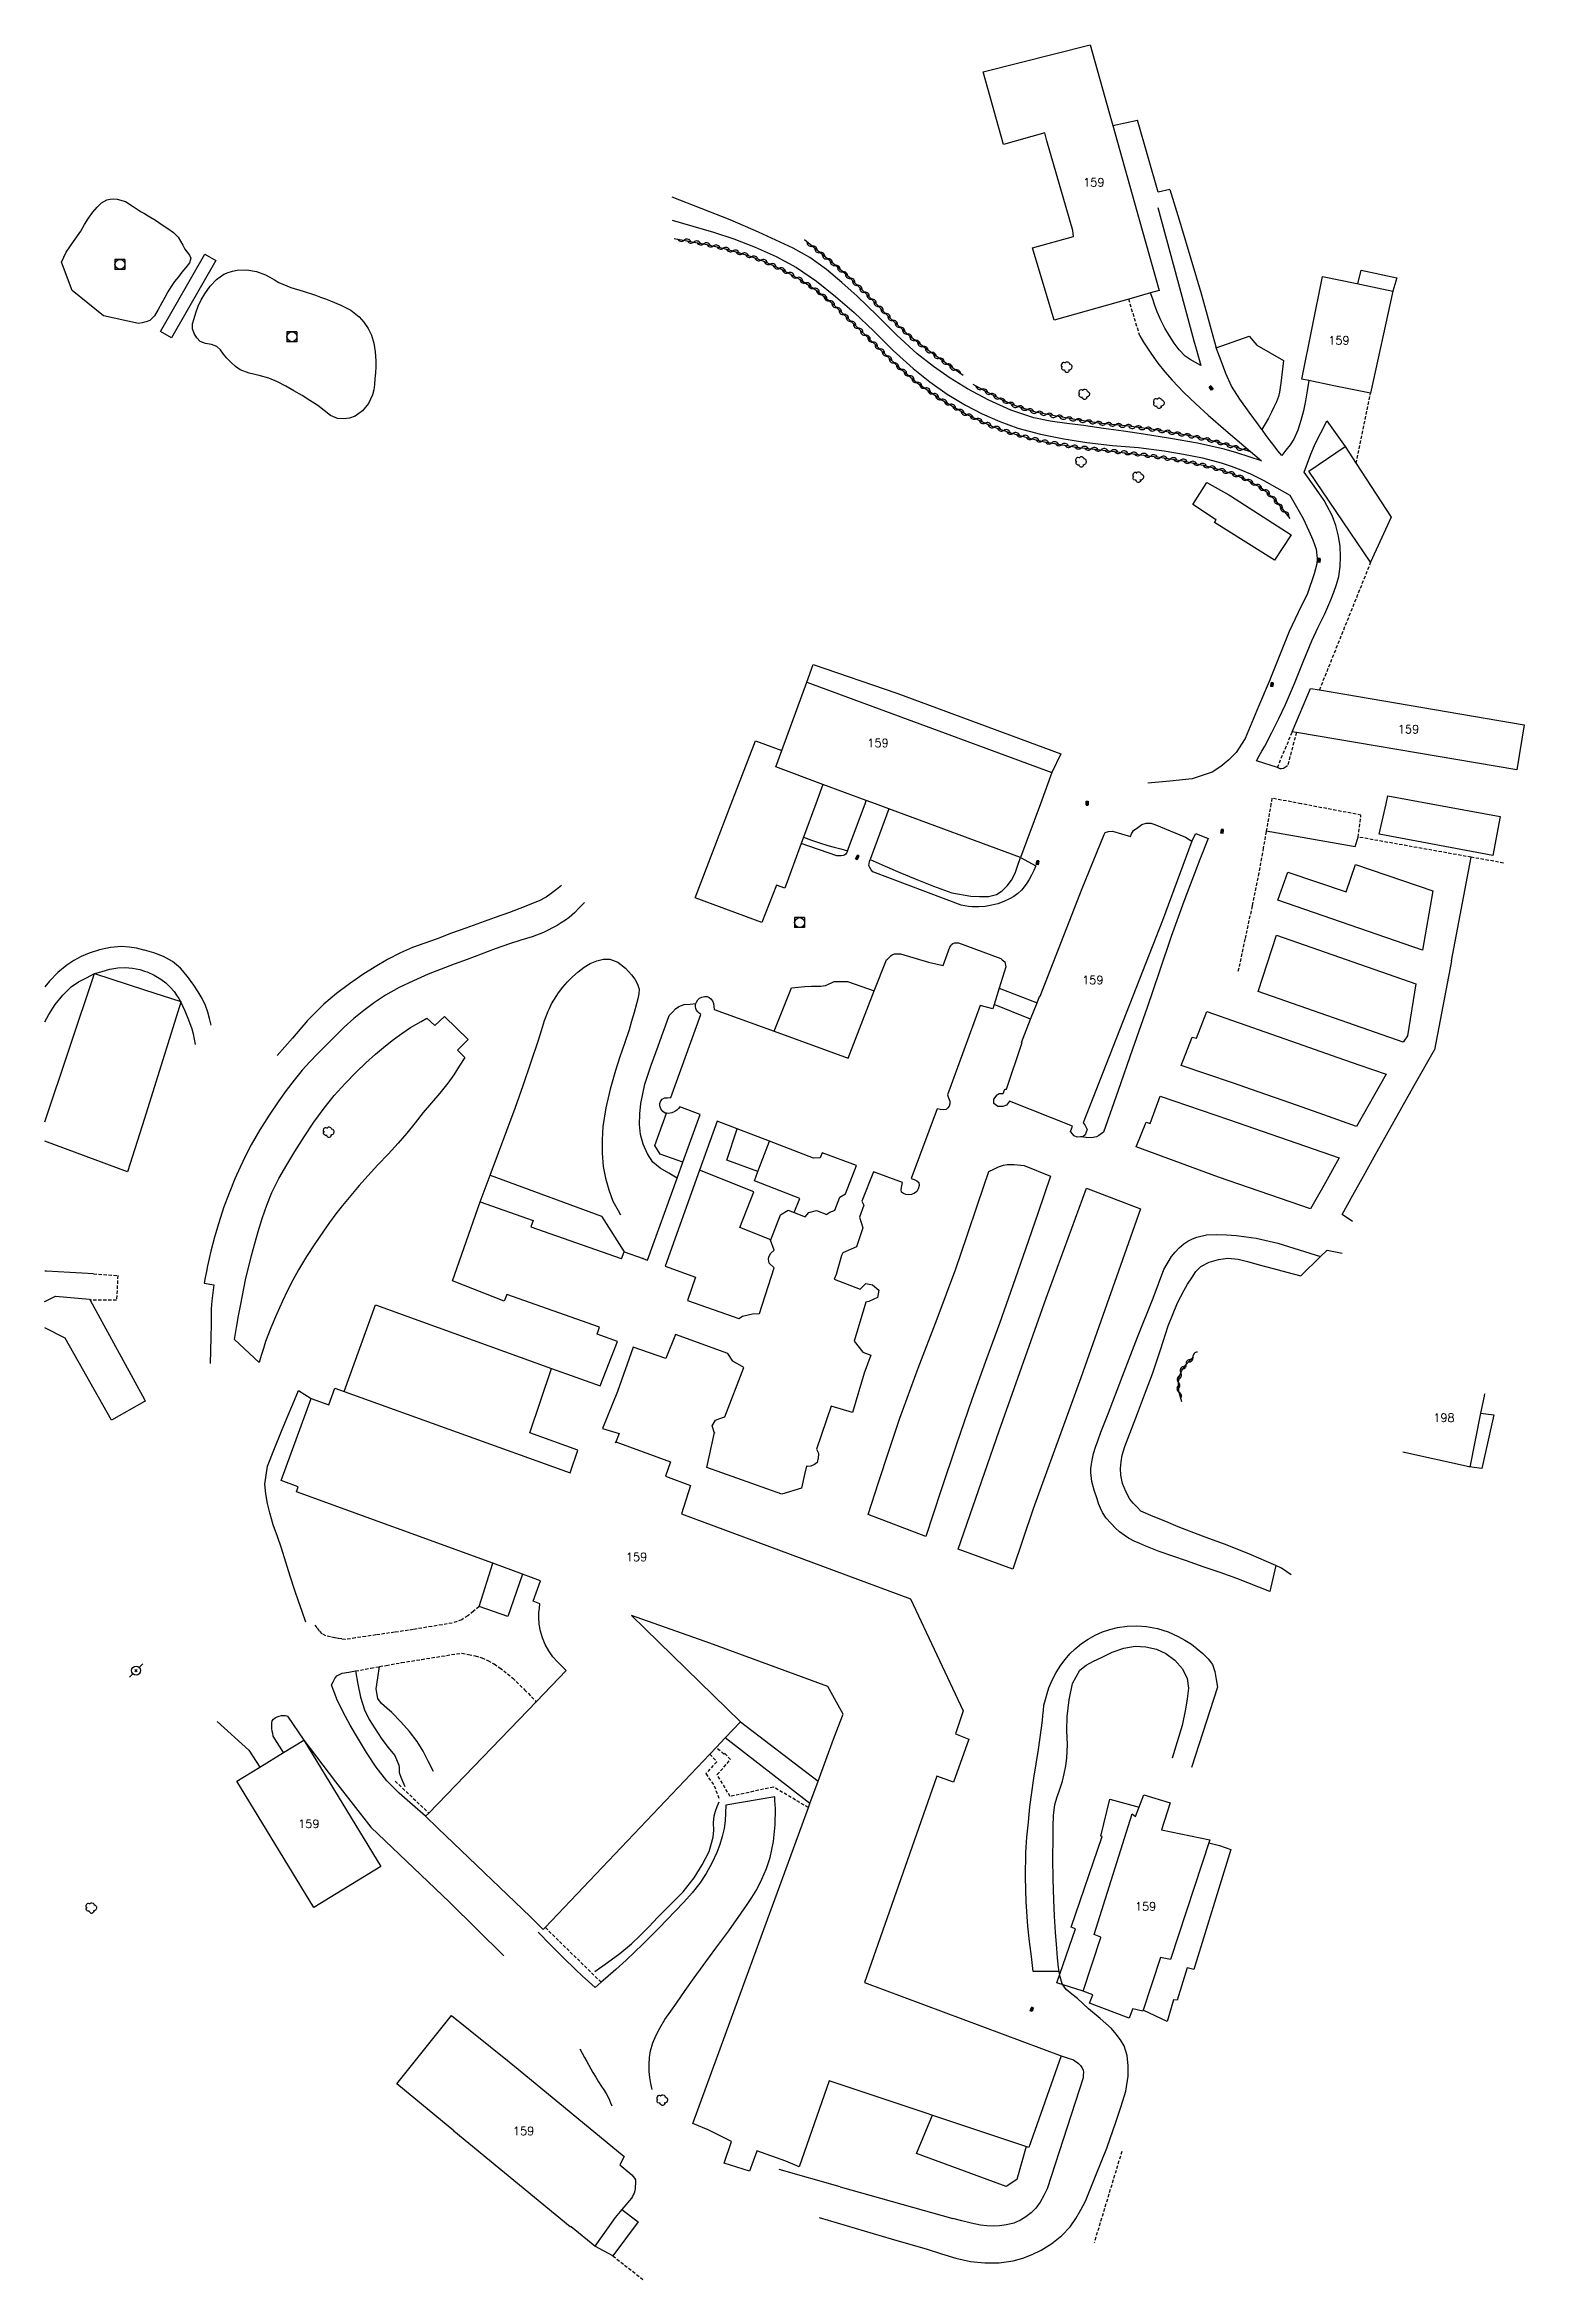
# Model space of a CAD drawing. Header units: millimetres. Extents: x 139000 to 140000, y 129196 to 129988.
# Drawn here: x 139000 to 139222.6, y 129454.1 to 129790.2 of the extents above; entities that cross this region are included whole.
import ezdxf
from ezdxf.enums import TextEntityAlignment as Align

# ---------------------------------------------------------------- set-up
doc = ezdxf.new("R2010")
doc.units = ezdxf.units.MM
doc.linetypes.add('DASHED', pattern=[0.75, 0.5, -0.25])
doc.layers.get('0').update_dxf_attribs({"linetype": 'CONTINUOUS'})
for name, color, linetype in [('W0006', 2, 'CONTINUOUS'), ('W0017', 7, 'CONTINUOUS'), ('W0101', 7, 'CONTINUOUS'), ('W0104', 1, 'CONTINUOUS'), ('W0112', 1, 'DASHED'), ('W0120', 7, 'CONTINUOUS'), ('W0211', 2, 'CONTINUOUS'), ('W0214', 2, 'CONTINUOUS'), ('W0300', 7, 'CONTINUOUS'), ('W0310', 3, 'CONTINUOUS'), ('W0333', 7, 'CONTINUOUS'), ('W0401', 7, 'CONTINUOUS'), ('W0420', 7, 'CONTINUOUS'), ('W0473', 7, 'CONTINUOUS'), ('W0515', 5, 'CONTINUOUS'), ('W0991', 7, 'CONTINUOUS')]:
    doc.layers.add(name, color=color, linetype=linetype)
doc.styles.get("Standard").update_dxf_attribs({"font": 'romans.shx', "width": 0.85})

msp = doc.modelspace()

# ---------------------------------------------------------------- texts
at = {"layer": 'W0991'}
for s, p in [('159', (139157.85, 129769.47)), ('159', (139194.73, 129745.7)), ('159', (139205.2, 129687.21)), ('159', (139125.39, 129685.15)), ('159', (139157.7, 129649.49)), ('198', (139210.53, 129583.66)), ('159', (139089.05, 129562.72)), ('159', (139039.74, 129522.58)), ('159', (139165.64, 129510.16)), ('159', (139072.05, 129476.39))]:
    msp.add_text(s, height=1.25, dxfattribs=at).set_placement(p, align=Align.MIDDLE_CENTER)

# ---------------------------------------------------------------- blocks, each defined once
blk = doc.blocks.new('T401')
for p, q in [((-0.3, 0.3), (0, 0.3)), ((-0.3, -0.25), (-0.3, 0.3)), ((-0.3, 0.15), (0, 0.15)), ((-0.3, 0), (0, 0)), ((0, 0.3), (0, -0.25)), ((-0.3, -0.15), (0, -0.15)), ((-0.3, -0.25), (-0.3, -0.3)), ((-0.3, -0.3), (0, -0.3)), ((0, -0.3), (0, -0.25))]:
    blk.add_line(p, q)
blk = doc.blocks.new('T300')
for p, q in [((-0.8, 0.51), (-0.86, 0.34)), ((-0.86, 0.34), (-0.86, 0.17)), ((-0.86, 0.17), (-0.74, 0.06)), ((-0.69, 0.63), (-0.8, 0.51)), ((-0.8, -0.06), (-0.74, 0.06)), ((-0.74, 0.06), (-0.69, 0.11)), ((-0.57, 0.69), (-0.69, 0.63)), ((-0.46, 0.69), (-0.57, 0.69)), ((-0.29, 0.63), (-0.46, 0.69)), ((-0.29, 0.63), (-0.17, 0.74)), ((-0.23, 0.57), (-0.29, 0.63)), ((-0.17, 0.74), (-0.06, 0.8)), ((-0.06, 0.8), (0.06, 0.8)), ((0.06, 0.8), (0.23, 0.74)), ((0.23, 0.74), (0.34, 0.63)), ((0.34, 0.63), (0.4, 0.51)), ((0.46, 0.46), (0.34, 0.46)), ((0.4, 0.51), (0.4, 0.46)), ((0.57, 0.4), (0.46, 0.46)), ((0.57, 0.4), (0.69, 0.29)), ((0.69, 0.29), (0.74, 0.17)), ((0.74, 0.06), (0.69, -0.17)), ((0.74, 0.17), (0.74, 0.06)), ((-0.8, -0.17), (-0.8, -0.06)), ((-0.8, -0.23), (-0.8, -0.17)), ((-0.74, -0.34), (-0.8, -0.23)), ((-0.69, -0.4), (-0.74, -0.34)), ((-0.51, -0.46), (-0.69, -0.4)), ((-0.4, -0.46), (-0.51, -0.46)), ((-0.4, -0.46), (-0.34, -0.46)), ((-0.34, -0.46), (-0.34, -0.4)), ((-0.34, -0.51), (-0.34, -0.46)), ((-0.29, -0.63), (-0.34, -0.51)), ((-0.17, -0.74), (-0.29, -0.63)), ((-0.06, -0.8), (-0.17, -0.74)), ((0.06, -0.8), (-0.06, -0.8)), ((0.17, -0.74), (0.06, -0.8)), ((0.23, -0.69), (0.17, -0.74)), ((0.29, -0.46), (0.23, -0.46)), ((0.29, -0.63), (0.23, -0.69)), ((0.46, -0.4), (0.29, -0.46)), ((0.34, -0.51), (0.29, -0.63)), ((0.34, -0.51), (0.34, -0.46)), ((0.57, -0.34), (0.46, -0.4)), ((0.63, -0.29), (0.57, -0.34)), ((0.69, -0.17), (0.63, -0.29))]:
    blk.add_line(p, q)
blk = doc.blocks.new('T420')
for p, q in [((0.75, 0.75), (-0.75, 0.75)), ((-0.75, 0.75), (-0.75, -0.75)), ((0.75, 0.75), (0.75, -0.75)), ((0.75, -0.75), (-0.75, -0.75))]:
    blk.add_line(p, q)
blk.add_ellipse((0, 0), major_axis=(-0.53, 0.53), ratio=1, start_param=3.926991, end_param=10.210176)
blk = doc.blocks.new('t310o')
at = {"color": 0, "linetype": 'Continuous'}
for centre, start, end in [((-0.5, 0.38), 216.8699, 323.1304), ((0.5, -0.37), 36.8699, 143.1303)]:
    blk.add_arc(centre, 0.625, start, end, dxfattribs=at)
blk = doc.blocks.new('T473')
for p, q in [((-0.166667, 0.166667), (0.166667, -0.166667)), ((-0.166667, -0.166667), (0.166667, 0.166667)), ((0.500001, 0.500001), (1.000002, 1.000002)), ((-1.000002, -1.000002), (-0.500001, -0.500001))]:
    blk.add_line(p, q)
blk.add_ellipse((0, 0), major_axis=(0.471405, 0.471405), ratio=1, start_param=5.4977871438, end_param=11.780972451)

# ---------------------------------------------------------------- linework, layer by layer
at = {"layer": 'W0006'}
for points in [[(139183.81, 129671.91), (139197.17, 129669.58)], [(139197.17, 129669.58), (139197.62, 129670.99)], [(139211.65, 129652.38), (139214.64, 129667.96)], [(139081.22, 129661.16), (139080.48, 129660.39), (139079.73, 129659.62), (139078.94, 129658.91), (139078.35, 129658.48), (139077.73, 129658.07), (139077.1, 129657.69), (139076.43, 129657.32), (139075.74, 129656.98), (139075.04, 129656.65), (139073.36, 129656.01), (139071.64, 129655.47), (139069.92, 129654.92), (139067.8, 129654.16), (139065.69, 129653.39), (139063.58, 129652.6), (139061.61, 129651.88), (139059.64, 129651.14), (139057.7, 129650.35), (139055.51, 129649.39), (139053.36, 129648.36), (139051.28, 129647.19), (139049.63, 129646.11), (139048.04, 129644.93), (139046.5, 129643.69), (139045.06, 129642.39), (139043.67, 129641.02), (139042.3, 129639.63), (139041.09, 129638.42), (139039.89, 129637.2), (139038.74, 129635.93), (139037.52, 129634.43), (139036.36, 129632.88), (139035.24, 129631.3), (139033.78, 129629.16), (139032.38, 129626.97), (139031.09, 129624.72), (139030.22, 129623.04), (139029.4, 129621.33), (139028.63, 129619.61), (139027.74, 129617.43), (139026.92, 129615.21), (139026.18, 129612.98), (139025.55, 129610.84), (139025, 129608.69), (139024.51, 129606.52), (139024.33, 129605.64), (139024.16, 129604.77), (139023.99, 129603.89)], [(139211.65, 129652.38), (139209.1, 129638.99)], [(139196.76, 129613.16), (139195.21, 129614.22), (139196.81, 129617.12), (139198.41, 129620.01), (139200.02, 129622.9), (139203.04, 129628.27), (139206.07, 129633.63), (139209.1, 129638.99)], [(139179.39, 129559.48), (139176.86, 129560.36), (139174.33, 129561.23), (139171.81, 129562.12), (139169.75, 129562.83), (139167.69, 129563.55), (139165.67, 129564.35), (139164.79, 129564.72), (139163.92, 129565.11), (139163.09, 129565.56), (139162.4, 129566.01), (139161.74, 129566.52), (139161.12, 129567.06), (139160.4, 129567.78), (139159.73, 129568.56), (139159.17, 129569.4), (139158.85, 129570.06), (139158.58, 129570.76), (139158.34, 129571.46), (139157.9, 129572.76), (139157.55, 129574.08), (139157.4, 129575.42), (139157.43, 129576.04), (139157.51, 129576.67), (139157.61, 129577.29), (139157.83, 129578.27), (139158.12, 129579.24), (139158.44, 129580.2), (139158.9, 129581.48), (139159.42, 129582.74), (139159.93, 129584.01), (139162.18, 129589.89), (139164.42, 129595.78), (139166.79, 129601.62), (139167.59, 129603.78), (139168.41, 129605.94), (139169.54, 129607.89), (139170.1, 129608.57), (139170.71, 129609.22), (139171.38, 129609.79), (139172.01, 129610.2), (139172.68, 129610.55), (139173.37, 129610.84), (139174.79, 129611.16), (139176.3, 129611.22), (139177.8, 129611.19), (139179.3, 129611.09), (139180.8, 129610.89), (139182.3, 129610.65), (139185.55, 129609.89), (139188.75, 129608.89), (139191.95, 129607.89)], [(139023.99, 129603.89), (139025.47, 129603.64), (139025.32, 129602.45), (139025.16, 129601.25), (139025.05, 129600.06), (139025.03, 129599.28), (139025.03, 129598.51), (139025.03, 129597.73), (139024.99, 129595.75), (139024.94, 129593.77), (139024.89, 129591.8)], [(139185.22, 129561.43), (139184.34, 129557.52), (139179.39, 129559.48)], [(139148.74, 129500.37), (139148.46, 129502.64), (139148.18, 129504.9), (139147.95, 129507.18), (139147.7, 129510.87), (139147.59, 129514.57), (139147.65, 129518.27), (139147.79, 129520.56), (139148.01, 129522.84), (139148.25, 129525.12), (139148.84, 129529.46), (139149.53, 129533.78), (139150.11, 129538.11), (139150.19, 129538.88), (139150.27, 129539.65), (139150.34, 129540.41), (139150.58, 129541.29), (139150.82, 129542.16), (139151.11, 129543.02), (139151.61, 129544.21), (139152.2, 129545.36), (139152.89, 129546.45), (139153.54, 129547.32), (139154.26, 129548.14), (139155.04, 129548.9), (139155.98, 129549.68), (139156.99, 129550.37), (139158.06, 129550.96), (139159.14, 129551.44), (139160.27, 129551.83), (139161.41, 129552.11), (139162.86, 129552.31), (139164.34, 129552.35), (139165.79, 129552.25), (139167.43, 129551.94), (139169.04, 129551.44), (139170.57, 129550.77), (139171.57, 129550.22), (139172.53, 129549.6), (139173.43, 129548.9), (139174.27, 129548.19), (139175.06, 129547.42), (139175.69, 129546.55), (139176.08, 129545.47), (139176.27, 129544.29), (139176.46, 129543.11), (139172.55, 129531.04)], [(139152.65, 129500.39), (139148.74, 129500.37)]]:
    msp.add_lwpolyline(points, dxfattribs=at)
for points in [[(139207.33, 129653.97), (139185.52, 129661.49), (139187.04, 129665.69), (139195.81, 129662.76), (139197.23, 129666.87), (139208.84, 129662.91)], [(139206.3, 129648.93), (139205.07, 129641.1), (139204.38, 129640.13), (139182.57, 129647.78), (139185.32, 129656.26)], [(139174.84, 129644.76), (139179.71, 129643.05), (139184.58, 129641.33), (139189.45, 129639.62), (139193.58, 129638.18), (139197.71, 129636.75), (139201.85, 129635.32), (139197.37, 129627.48), (139192.44, 129629.22), (139187.51, 129630.96), (139182.58, 129632.69), (139178.72, 129634.01), (139174.86, 129635.32), (139170.99, 129636.63), (139172.63, 129640.92), (139173.3, 129640.76)], [(139032.25, 129591.98), (139028.56, 129595.43), (139028.86, 129597.21), (139029.16, 129598.99), (139029.49, 129600.76), (139030.24, 129604.42), (139031.1, 129608.06), (139032.12, 129611.65), (139032.74, 129613.64), (139033.42, 129615.61), (139034.2, 129617.53), (139035.25, 129619.64), (139036.42, 129621.69), (139037.65, 129623.71), (139039.04, 129625.93), (139040.5, 129628.11), (139042.04, 129630.22), (139043.58, 129632.11), (139045.2, 129633.94), (139046.9, 129635.7), (139048.31, 129637.04), (139049.76, 129638.34), (139051.27, 129639.59), (139052.49, 129640.54), (139053.73, 129641.47), (139055.02, 129642.33), (139055.84, 129642.81), (139056.67, 129643.27), (139057.5, 129643.73), (139058.69, 129642.65), (139060.18, 129643.99), (139063.7, 129640.55), (139062.12, 129638.96), (139063.23, 129637.86), (139062.38, 129636.55), (139061.54, 129635.25), (139060.65, 129633.98), (139059.46, 129632.47), (139058.21, 129631.01), (139056.97, 129629.55), (139055.72, 129628.01), (139054.48, 129626.48), (139053.21, 129624.97), (139051.69, 129623.32), (139050.14, 129621.7), (139048.61, 129620.06), (139047.32, 129618.59), (139046.04, 129617.09), (139044.8, 129615.57), (139043.83, 129614.31), (139042.88, 129613.02), (139041.95, 129611.72), (139040.65, 129609.82), (139039.39, 129607.89), (139038.21, 129605.92), (139037.36, 129604.36), (139036.54, 129602.78), (139035.77, 129601.18), (139034.86, 129599.2), (139034.02, 129597.18), (139033.25, 129595.13), (139032.9, 129594.08), (139032.57, 129593.03)], [(139190.48, 129615.07), (139176.6, 129619.84), (139164.22, 129624.4), (139165.74, 129628.11), (139166.33, 129627.93), (139167.85, 129632.03), (139178.13, 129628.49), (139194.77, 129622.73), (139192.46, 129618.61)], [(139151.36, 129619.99), (139149.48, 129614.51), (139147.6, 129609.03), (139145.69, 129603.56), (139143.64, 129597.83), (139141.56, 129592.12), (139139.51, 129586.39), (139137.16, 129579.53), (139134.86, 129572.66), (139132.57, 129565.78), (139123.88, 129569.11), (139125.47, 129573.94), (139127.06, 129578.78), (139128.69, 129583.6), (139131.45, 129591.09), (139134.31, 129598.54), (139137.08, 129606.03), (139138.77, 129610.91), (139140.42, 129615.81), (139142.07, 129620.71), (139142.8, 129621.06), (139143.52, 129621.41), (139144.27, 129621.66), (139144.8, 129621.72), (139145.33, 129621.74), (139145.87, 129621.74), (139146.37, 129621.71), (139146.88, 129621.65), (139147.39, 129621.6)], [(139164.9, 129615.09), (139155.9, 129589.65), (139148.74, 129569.98), (139145.65, 129560.9), (139137.43, 129563.91), (139143.61, 129581.68), (139150.7, 129601.66), (139156.75, 129618.18)]]:
    msp.add_lwpolyline(points, close=True, dxfattribs=at)
at = {"layer": 'W0017'}
for points in [[(139160.7, 129778.01), (139164.42, 129778.83)], [(139169.29, 129768.38), (139167.53, 129768.01), (139164.42, 129778.83)], [(139164.77, 129746.37), (139165.35, 129745.45), (139165.91, 129744.52), (139166.51, 129743.62), (139167.5, 129742.27), (139168.56, 129740.96), (139169.65, 129739.69), (139171.39, 129737.88), (139173.22, 129736.15), (139175.08, 129734.46), (139177.72, 129732.12), (139180.41, 129729.84), (139183.11, 129727.56), (139181.23, 129728.16), (139179.35, 129728.77), (139177.45, 129729.33), (139173.45, 129730.25), (139169.4, 129730.96), (139165.34, 129731.6), (139162.33, 129732.04), (139159.32, 129732.45), (139156.31, 129732.87), (139153.79, 129733.2), (139151.27, 129733.55), (139148.81, 129734.06), (139145.38, 129735.21), (139142.05, 129736.69), (139138.85, 129738.4), (139136.24, 129740.01), (139133.71, 129741.79), (139131.28, 129743.66), (139128.2, 129746.46), (139125.28, 129749.46), (139122.27, 129752.35), (139119.96, 129754.39), (139117.61, 129756.36), (139115.13, 129758.14), (139112.63, 129759.55), (139110.03, 129760.79), (139107.4, 129761.97), (139103.12, 129763.82), (139098.77, 129765.52), (139094.43, 129767.23)], [(139167.5, 129765.7), (139169.29, 129759.01), (139171.08, 129752.32), (139172.91, 129745.65), (139173.26, 129744.4), (139173.61, 129743.16), (139173.96, 129741.91), (139173.15, 129742.37), (139172.34, 129742.82), (139171.59, 129743.34), (139170.7, 129744.25), (139169.93, 129745.3), (139169.22, 129746.39), (139168.55, 129747.55), (139167.94, 129748.76), (139167.4, 129749.99), (139167.04, 129750.92), (139166.72, 129751.88), (139166.39, 129752.83)], [(139169.29, 129768.38), (139170.88, 129763.18), (139172.47, 129757.97), (139174.01, 129752.75), (139174.77, 129750.03), (139175.52, 129747.3), (139176.27, 129744.58)], [(139094.39, 129763.76), (139097.5, 129762.87), (139100.61, 129761.97), (139103.68, 129760.95), (139106.9, 129759.7), (139110.07, 129758.3), (139113.1, 129756.68), (139116.12, 129754.61), (139118.99, 129752.29), (139121.79, 129749.89), (139124.77, 129747.09), (139127.65, 129744.18), (139130.68, 129741.45), (139133.2, 129739.48), (139135.81, 129737.61), (139138.53, 129735.93), (139141.08, 129734.63), (139143.73, 129733.48), (139146.43, 129732.49), (139149.83, 129731.57), (139153.32, 129730.89), (139156.82, 129730.33), (139160.69, 129729.88), (139164.58, 129729.57), (139168.45, 129729.1), (139171.33, 129728.6), (139174.2, 129728.02), (139177.02, 129727.26), (139178.5, 129726.77), (139179.97, 129726.24), (139181.41, 129725.64), (139183.42, 129724.64), (139185.38, 129723.52), (139187.33, 129722.4), (139188.35, 129720.64), (139189.37, 129718.89), (139190.23, 129717.07), (139190.8, 129715.69), (139191.29, 129714.29), (139191.47, 129712.87), (139191.39, 129712.1), (139191.22, 129711.34), (139191.03, 129710.58), (139190, 129707.62), (139188.62, 129704.78), (139187.26, 129701.93), (139185.72, 129698.16), (139184.22, 129694.38), (139182.62, 129690.64), (139181.65, 129688.23), (139180.64, 129685.83), (139179.27, 129683.71), (139178.18, 129682.61), (139176.96, 129681.61), (139175.67, 129680.77), (139172.64, 129679.75), (139169.3, 129679.42), (139165.96, 129679.08)], [(139186.14, 129728.36), (139185.55, 129729.09), (139184.97, 129729.82), (139184.39, 129730.57), (139183.8, 129731.37), (139183.23, 129732.19), (139183.15, 129732.3), (139182.65, 129733.01), (139181.23, 129734.91), (139179.82, 129736.83), (139178.58, 129738.83), (139177.72, 129740.7), (139177, 129742.64), (139176.27, 129744.58)], [(139190.19, 129739.65), (139189.96, 129738.13), (139189.73, 129736.61), (139189.41, 129735.11), (139189.02, 129733.64), (139188.55, 129732.2), (139187.93, 129730.83), (139187.38, 129729.98), (139186.76, 129729.17), (139186.14, 129728.36)], [(139185.48, 129681.47), (139182.32, 129682.48), (139182.74, 129683.2), (139183.16, 129683.93), (139183.57, 129684.67), (139184.66, 129686.73), (139185.68, 129688.82), (139186.68, 129690.93), (139188.04, 129694.11), (139189.33, 129697.33), (139190.66, 129700.52), (139191.63, 129702.56), (139192.62, 129704.59), (139193.51, 129706.66), (139193.96, 129707.82), (139194.38, 129709), (139194.7, 129710.19), (139194.92, 129711.67), (139194.99, 129713.18), (139194.92, 129714.68), (139194.67, 129716.27), (139194.26, 129717.84), (139193.72, 129719.36), (139192.52, 129721.63), (139191.01, 129723.76), (139189.49, 129725.89), (139190, 129727.23), (139190.51, 129728.56), (139191.06, 129729.88), (139191.65, 129731.12), (139192.29, 129732.34), (139192.93, 129733.57), (139195.67, 129729.74)], [(139172.62, 129670.4), (139173.2, 129671.52), (139175.05, 129670.76), (139173.83, 129667.62), (139172.6, 129664.47), (139171.4, 129661.32), (139169.51, 129656.02), (139167.7, 129650.69), (139165.89, 129645.37), (139163.7, 129639.11), (139161.5, 129632.86), (139159.29, 129626.61), (139158.95, 129626.35), (139158.61, 129626.1), (139158.25, 129625.9), (139157.49, 129625.76), (139156.68, 129625.82), (139155.87, 129625.89)], [(139120.81, 129668.94), (139120.73, 129668.75), (139120.65, 129668.55), (139120.53, 129668.4), (139120.41, 129668.32), (139120.27, 129668.27), (139120.13, 129668.22), (139119.82, 129668.17), (139119.5, 129668.16), (139119.17, 129668.15), (139113.84, 129670.03)], [(139146.84, 129667.93), (139149.13, 129666.67), (139148.82, 129665.97), (139148.5, 129665.27), (139148.14, 129664.6), (139147.78, 129664.04), (139147.38, 129663.51), (139146.95, 129663.02), (139146.4, 129662.52), (139145.8, 129662.07), (139145.17, 129661.68), (139144.32, 129661.28), (139143.42, 129660.97), (139142.5, 129660.74), (139141.53, 129660.57), (139140.54, 129660.49), (139139.55, 129660.5), (139138.99, 129660.56), (139138.43, 129660.65), (139137.88, 129660.75), (139124.59, 129665.77), (139124.37, 129666.08), (139124.15, 129666.39), (139124.02, 129666.72), (139124.04, 129667.01), (139124.11, 129667.3), (139124.19, 129667.6)], [(139077.75, 129663.72), (139076.99, 129663.11), (139076.23, 129662.49), (139075.44, 129661.94), (139074.38, 129661.39), (139073.26, 129660.93), (139072.14, 129660.49), (139069.96, 129659.65), (139067.76, 129658.87), (139065.56, 129658.09), (139063.38, 129657.3), (139061.21, 129656.52), (139059.04, 129655.71), (139057.18, 129655.04), (139055.33, 129654.36), (139053.52, 129653.59), (139051.6, 129652.6), (139049.72, 129651.49), (139047.89, 129650.31), (139045.86, 129648.92), (139043.89, 129647.44), (139042, 129645.87), (139039.55, 129643.41), (139037.27, 129640.77), (139035, 129638.12)], [(139015, 129653.99), (139014.94, 129654), (139013.83, 129654.26), (139012.69, 129654.44), (139011.56, 129654.52), (139009.91, 129654.4), (139008.26, 129654.04), (139006.67, 129653.52), (139005.5, 129653.02), (139004.37, 129652.43), (139003.31, 129651.74), (139001.96, 129650.63), (139000.73, 129649.34), (139000, 129648.46)], [(139000, 129643.22), (139000.61, 129644.31), (139001.6, 129645.81), (139002.71, 129647.23), (139003.99, 129648.46), (139005.1, 129649.2), (139006.3, 129649.82), (139007.5, 129650.45), (139008.66, 129650.79), (139009.82, 129651.14), (139011, 129651.34), (139012.1, 129651.36), (139013.21, 129651.26), (139014.3, 129651.05), (139015, 129650.83)], [(139025.04, 129642.68), (139024.79, 129643.68), (139024.54, 129644.68), (139024.21, 129645.65), (139023.71, 129646.71), (139023.11, 129647.73), (139022.45, 129648.71), (139021.49, 129650.02), (139020.42, 129651.25), (139019.22, 129652.28), (139017.89, 129653.02), (139016.43, 129653.58), (139015, 129653.99)], [(139067.01, 129620.15), (139068.29, 129623.51), (139069.56, 129626.87), (139070.8, 129630.24), (139071.99, 129633.64), (139073.14, 129637.04), (139074.29, 129640.45), (139074.76, 129641.92), (139075.22, 129643.39), (139075.77, 129644.82), (139075.94, 129645.19), (139076.11, 129645.56), (139076.28, 129645.92), (139076.62, 129646.47), (139076.96, 129647.02), (139077.32, 129647.55), (139077.97, 129648.4), (139078.68, 129649.2), (139079.44, 129649.96), (139080.27, 129650.72), (139081.15, 129651.43), (139082.1, 129651.99), (139083.06, 129652.36), (139084.08, 129652.61), (139085.05, 129652.62), (139086.26, 129652.16), (139087.38, 129651.29), (139088.31, 129650.26), (139088.79, 129649.6), (139089.2, 129648.88), (139089.43, 129648.13), (139089.41, 129647.4), (139089.23, 129646.66), (139089.03, 129645.91), (139088.7, 129644.59), (139088.31, 129643.28), (139087.92, 129641.98), (139087.22, 129639.95), (139086.52, 129637.93), (139085.88, 129635.88), (139085.1, 129633.1), (139084.42, 129630.29), (139084, 129627.46), (139083.88, 129625.46), (139083.87, 129623.44), (139084.05, 129621.46), (139084.38, 129619.68), (139084.86, 129617.93), (139085.51, 129616.25), (139085.87, 129615.54), (139086.27, 129614.85), (139086.66, 129614.15)], [(139015, 129650.83), (139015.41, 129650.71), (139016.49, 129650.23), (139017.49, 129649.63), (139018.22, 129649.07), (139018.9, 129648.43), (139019.5, 129647.74), (139019.85, 129647.23), (139020.17, 129646.7), (139020.49, 129646.16)], [(139109.75, 129641.79), (139112.39, 129648.33)], [(139112.39, 129648.33), (139113.39, 129648.43), (139114.39, 129648.52), (139115.4, 129648.59), (139116.1, 129648.59), (139116.8, 129648.58), (139117.48, 129648.67), (139117.93, 129648.85), (139118.37, 129649.08), (139118.81, 129649.27), (139120.77, 129649.26), (139122.8, 129648.55), (139124.82, 129647.84)], [(139020.49, 129646.16), (139021.07, 129644.84), (139021.66, 129643.52), (139022.14, 129642.17), (139022.32, 129641.39), (139022.48, 129640.6), (139022.63, 129639.81)], [(139095.18, 129619.7), (139093.89, 129620.44), (139092.6, 129621.19), (139091.51, 129622.11), (139090.68, 129623.35), (139090.06, 129624.78), (139089.65, 129626.26), (139089.49, 129627.78), (139089.54, 129629.35), (139089.68, 129630.91), (139090.29, 129633.84), (139091.26, 129636.71), (139092.31, 129639.55), (139092.85, 129641.09), (139093.42, 129642.62), (139093.98, 129644.14)], [(139093.98, 129644.14), (139094.44, 129644.64), (139094.9, 129645.14), (139095.41, 129645.53), (139096.21, 129645.79), (139097.1, 129645.87), (139097.99, 129645.95)], [(139164.94, 129569.61), (139164.36, 129570.2), (139163.79, 129570.79), (139163.28, 129571.43), (139162.65, 129572.55), (139162.19, 129573.78), (139161.93, 129575.03), (139161.89, 129576.02), (139161.97, 129577.03), (139162.12, 129578.03), (139162.5, 129579.35), (139163.02, 129580.64), (139163.55, 129581.93), (139164.6, 129584.71), (139165.65, 129587.49), (139166.69, 129590.28), (139167.87, 129593.87), (139169.02, 129597.46), (139170.45, 129600.94), (139170.94, 129601.89), (139171.45, 129602.82), (139171.95, 129603.76), (139172.59, 129604.7), (139173.22, 129605.63), (139173.97, 129606.41), (139175.19, 129607.07), (139176.6, 129607.47), (139178.01, 129607.65), (139179.58, 129607.51), (139181.17, 129607.09), (139182.75, 129606.64), (139184.83, 129606.12), (139186.9, 129605.56), (139188.98, 129605)], [(139188.98, 129605), (139191.95, 129607.89), (139192.96, 129608.88)], [(139192.96, 129608.88), (139195.23, 129608.43)], [(139007.36, 129605.3), (139005.57, 129605.4), (139003.79, 129605.49), (139002.01, 129605.6), (139000.26, 129605.68), (139000, 129605.69)], [(139039.28, 129552.89), (139038.73, 129554.49), (139038.17, 129556.09), (139037.63, 129557.69), (139036.95, 129559.81), (139036.28, 129561.93), (139035.61, 129564.06), (139035.01, 129565.81), (139034.4, 129567.56), (139033.89, 129569.34), (139033.54, 129570.78), (139033.26, 129572.23), (139033.13, 129573.67), (139033.55, 129576.37), (139034.56, 129579.04), (139035.65, 129581.66), (139036.47, 129583.7), (139037.34, 129585.72), (139038.21, 129587.73), (139040.08, 129586.56)], [(139187.57, 129560.05), (139186.11, 129561.03), (139185.22, 129561.43), (139183.84, 129562.05), (139181.55, 129563.04), (139177.9, 129564.48), (139174.21, 129565.85), (139170.55, 129567.26), (139168.67, 129568.04), (139166.8, 129568.82), (139164.94, 129569.61)], [(139160.52, 129491.79), (139158.8, 129493.29), (139157.08, 129494.78), (139155.39, 129496.3), (139154.55, 129496.98), (139153.7, 129497.67), (139153.1, 129498.5), (139152.97, 129498.85), (139152.88, 129499.22), (139152.8, 129499.58), (139152.65, 129500.39), (139152.54, 129500.99), (139152.4, 129502.41), (139152.29, 129503.84), (139152.09, 129506.27), (139151.96, 129508.7), (139151.86, 129511.13), (139151.75, 129514.25), (139151.7, 129517.37), (139151.73, 129520.49), (139151.74, 129522.16), (139151.78, 129523.84), (139151.99, 129525.48), (139152.32, 129526.65), (139152.74, 129527.81), (139153.12, 129528.98), (139153.4, 129530.12), (139153.63, 129531.28), (139153.82, 129532.44), (139153.89, 129534.53), (139153.78, 129536.64), (139153.85, 129538.73), (139154.13, 129541.22), (139154.63, 129543.68), (139155.76, 129545.67), (139156.71, 129546.43), (139157.83, 129547.06), (139158.99, 129547.62), (139160.64, 129548.38), (139162.35, 129549.01), (139164.08, 129549.29), (139165.67, 129549.19), (139167.27, 129548.83), (139168.71, 129548.19), (139170.04, 129547.18), (139171.18, 129545.88), (139171.92, 129544.45), (139172.1, 129542.98), (139171.92, 129541.39), (139171.65, 129539.82), (139171.13, 129537.35), (139170.39, 129534.91), (139169.65, 129532.48)], [(139057.32, 129523.71), (139055.32, 129525.44), (139053.32, 129527.18), (139051.47, 129529.05), (139049.87, 129531.11), (139048.43, 129533.3), (139047.08, 129535.55), (139045.96, 129537.44), (139044.91, 129539.37), (139043.97, 129541.35), (139043.69, 129542.05), (139043.42, 129542.77), (139043.15, 129543.48), (139043.4, 129543.95), (139043.65, 129544.42), (139043.95, 129544.82), (139044.76, 129545.24), (139045.76, 129545.4), (139046.76, 129545.57)], [(139025.96, 129537.95), (139030.7, 129533.67), (139032.39, 129531.12)], [(139034.38, 129535.77), (139034.31, 129536.15), (139034.24, 129536.53), (139034.2, 129536.91), (139034.16, 129537.31), (139034.16, 129537.72), (139034.25, 129538.07), (139034.44, 129538.3), (139034.7, 129538.51), (139034.97, 129538.67), (139035.29, 129538.79), (139035.64, 129538.86), (139035.99, 129538.88), (139036.18, 129538.85), (139036.37, 129538.82), (139036.56, 129538.78), (139039, 129535.16)], [(139035.95, 129533.29), (139034.38, 129535.77)], [(139039, 129535.16), (139043.75, 129528.91), (139049.06, 129522.08), (139060.92, 129510.82), (139069.11, 129502.75)], [(139091.38, 129482.64), (139091.22, 129483.53), (139091.06, 129484.42), (139090.96, 129485.31), (139090.94, 129486.36), (139091.01, 129487.42), (139091.17, 129488.46), (139091.52, 129489.63), (139092, 129490.77), (139092.55, 129491.87), (139093.32, 129493.16), (139094.19, 129494.4), (139095.06, 129495.63), (139096.39, 129497.52), (139097.73, 129499.4), (139099.08, 129501.27), (139101, 129503.89), (139102.92, 129506.51), (139104.8, 129509.16), (139105.61, 129510.32), (139106.4, 129511.48), (139107.13, 129512.69), (139107.92, 129514.25), (139108.6, 129515.87), (139109.15, 129517.53), (139109.67, 129519.94), (139109.92, 129522.42), (139109.95, 129524.9), (139109.92, 129525.48), (139109.88, 129526.07), (139109.84, 129526.65), (139102.48, 129525.37)], [(139102.48, 129525.37), (139102.43, 129524.21), (139102.38, 129523.04), (139102.25, 129521.88), (139101.96, 129520.66), (139101.57, 129519.45), (139101.11, 129518.26), (139100.39, 129516.67), (139099.55, 129515.12), (139098.6, 129513.65), (139097.43, 129512.19), (139096.15, 129510.81), (139094.85, 129509.45), (139092.46, 129506.93), (139090.01, 129504.46), (139087.5, 129502.06), (139085.95, 129500.68), (139084.38, 129499.32), (139083.72, 129498.75), (139082.82, 129497.96)], [(139082.82, 129497.96), (139081.84, 129498.85), (139080.87, 129499.74), (139079.91, 129500.64), (139078, 129502.49), (139076.11, 129504.38), (139074.23, 129506.27)], [(139116.54, 129463.35), (139121.94, 129461.76), (139127.35, 129460.17), (139132.76, 129458.61), (139134.93, 129457.92), (139137.11, 129457.23), (139139.31, 129456.77), (139141.44, 129456.57), (139143.6, 129456.57), (139145.7, 129456.86), (139147.15, 129457.26), (139148.58, 129457.81), (139149.93, 129458.48), (139151.53, 129459.47), (139153.02, 129460.65), (139154.32, 129461.99), (139155.16, 129463.2), (139155.88, 129464.51), (139156.6, 129465.82), (139158.2, 129469.82), (139159.81, 129473.81), (139161.23, 129477.87), (139161.98, 129480.1), (139162.68, 129482.35), (139163.02, 129484.63), (139163.02, 129486.18), (139162.87, 129487.74), (139162.44, 129489.2), (139161.89, 129490.1), (139161.21, 129490.95), (139160.52, 129491.79)], [(139080.51, 129488.72), (139080.86, 129488.08), (139081.2, 129487.45), (139081.55, 129486.82), (139081.86, 129486.27), (139082.18, 129485.73), (139082.5, 129485.19), (139082.91, 129484.49), (139083.33, 129483.79), (139083.76, 129483.09), (139084.11, 129482.55), (139084.46, 129482.02), (139084.78, 129481.46), (139084.98, 129481.04), (139085.15, 129480.6), (139085.33, 129480.17)], [(139152.95, 129487.71), (139153.87, 129487.39), (139154.8, 129487.06), (139155.57, 129486.54), (139155.83, 129486.25), (139156.07, 129485.93), (139156.24, 129485.59), (139156.29, 129485.2), (139156.26, 129484.78), (139156.23, 129484.37), (139150.85, 129467.67), (139150.32, 129466.67), (139149.79, 129465.68), (139149.15, 129464.78), (139148.44, 129464.08), (139147.65, 129463.46), (139146.8, 129462.96), (139145.8, 129462.54), (139144.74, 129462.26), (139143.66, 129462.1), (139142.72, 129462.07), (139141.77, 129462.13), (139140.83, 129462.24), (139139.42, 129462.5), (139138.02, 129462.87), (139136.62, 129463.24)], [(139119.7, 129468), (139110.49, 129470.58)], [(139119.7, 129468), (139136.62, 129463.24)]]:
    msp.add_lwpolyline(points, dxfattribs=at)
at = {"layer": 'W0101'}
for points in [[(139157.29, 129790.17), (139160.21, 129779.76), (139160.7, 129778.01), (139164.67, 129763.88), (139167.67, 129753.19), (139166.39, 129752.83), (139163.11, 129751.91), (139151.9, 129748.76), (139148.65, 129759.59), (139154.82, 129761.32), (139154.69, 129762.2), (139150.81, 129775.73), (139150.51, 129776.9), (139144.25, 129775.15), (139141.19, 129786.06), (139157.29, 129790.17)], [(139104.44, 129598.57), (139104.99, 129598.91), (139106.48, 129599.3), (139107.53, 129599.31), (139109.75, 129606.22), (139109.01, 129606.91), (139108.9, 129607.52), (139108.97, 129607.88), (139109.28, 129608.4), (139109.75, 129608.87), (139109.23, 129610.34), (139109.27, 129610.43), (139110.72, 129614.15), (139111.87, 129614.87), (139112.79, 129614.52), (139114.4, 129613.88), (139114.96, 129614.51), (139116.12, 129614.83), (139117.69, 129614.22), (139117.7, 129614.25), (139118.14, 129614.6), (139118.93, 129614.89), (139118.9, 129614.9), (139119.66, 129616.83), (139120.49, 129617.35), (139122.15, 129621.59), (139116.97, 129623.48), (139116.69, 129622.75), (139115.68, 129622.7), (139109.07, 129625.24), (139104.18, 129627.12), (139101.18, 129628.28), (139098.54, 129620.89), (139093.35, 129606.44), (139097.94, 129604.82), (139096.7, 129601.3)], [(139039, 129535.16), (139050.59, 129516.18), (139040.48, 129510.01), (139028.89, 129528.98), (139032.39, 129531.12), (139035.95, 129533.29)]]:
    msp.add_lwpolyline(points, close=True, dxfattribs=at)
for points in [[(139193.97, 129738.88), (139190.19, 129739.65), (139189.13, 129739.87), (139192.28, 129755.28), (139197.42, 129754.23)], [(139202.87, 129753.12), (139199.49, 129737.75), (139193.97, 129738.88)], [(139197.42, 129754.23), (139202.87, 129753.12)], [(139124.99, 129676), (139123.62, 129676.51), (139117.1, 129678.92), (139109.99, 129681.54), (139110.91, 129684.02), (139114.7, 129694.3), (139151.55, 129680.68), (139149.82, 129676)], [(139221.48, 129681.09), (139188.33, 129686.71), (139187.72, 129686.81), (139190.45, 129693.34)], [(139190.45, 129693.34), (139191.79, 129693.12), (139222.63, 129687.88)], [(139222.63, 129687.88), (139221.48, 129681.09)], [(139149.82, 129676), (139146.84, 129667.93), (139127, 129675.26), (139124.99, 129676)], [(139156.12, 129663.26), (139159.42, 129671.36), (139159.58, 129671.69), (139160.08, 129671.85), (139160.66, 129671.89), (139163.39, 129671.09), (139163.55, 129671.5), (139163.85, 129672), (139164.5, 129672.45), (139165.1, 129672.86), (139165.73, 129673.06), (139166.43, 129673.1), (139167.02, 129672.86), (139171.66, 129670.97), (139172.62, 129670.4)], [(139172.62, 129670.4), (139168.21, 129658.45)], [(139168.21, 129658.45), (139156.26, 129628.02), (139156.26, 129628.03), (139156.52, 129627.71), (139156.83, 129627.01), (139156.55, 129626.21), (139156.19, 129625.89), (139155.87, 129625.89), (139155.37, 129625.88), (139154.88, 129626.07), (139154.36, 129626.69), (139154.64, 129627.53), (139145.17, 129631.25), (139144.7, 129630.68), (139144.18, 129630.46), (139143.4, 129630.45), (139142.83, 129630.92), (139142.82, 129631.59), (139143.3, 129632.24), (139143.63, 129632.41), (139144.21, 129632.42), (139144.47, 129633.09), (139144.73, 129633.09), (139147.09, 129640.07), (139146.97, 129640.07), (139148.35, 129643.58), (139149.33, 129646.07), (139149.7, 129647.02), (139149.76, 129647.07), (139156.12, 129663.26)], [(139126.66, 129652.54), (139126.79, 129652.64), (139126.92, 129652.75), (139127.05, 129652.86), (139127.2, 129653.01), (139127.34, 129653.17), (139127.5, 129653.3), (139127.89, 129653.42), (139128.32, 129653.43), (139128.76, 129653.44), (139132.98, 129652.17), (139135.17, 129651.68), (139136.19, 129654.45), (139136.32, 129654.64), (139136.46, 129654.84), (139136.62, 129654.99), (139136.88, 129655.07), (139137.18, 129655.07), (139137.49, 129655.08), (139143.85, 129652.71), (139144.07, 129652.55), (139144.28, 129652.39), (139144.45, 129652.21), (139144.54, 129651.98), (139144.59, 129651.72), (139144.64, 129651.47)], [(139120.88, 129637.76), (139124.82, 129647.84), (139126.66, 129652.54)], [(139144.64, 129651.47), (139143.63, 129648.27), (139142.86, 129645.83), (139142.64, 129645.14)], [(139094.19, 129631.81), (139098.74, 129644.29)], [(139098.74, 129644.29), (139098.49, 129644.5), (139098.25, 129644.72), (139098.07, 129644.96), (139097.97, 129645.23), (139097.93, 129645.52), (139097.94, 129645.81), (139097.99, 129645.95), (139098.06, 129646.16), (139098.28, 129646.49), (139098.55, 129646.74), (139098.89, 129646.93), (139099.28, 129647.03), (139099.66, 129647.02), (139099.96, 129646.88), (139100.25, 129646.65), (139100.48, 129646.38), (139100.62, 129645.98), (139100.67, 129645.52), (139100.71, 129645.06)], [(139100.71, 129645.06), (139109.75, 129641.79), (139120.88, 129637.76)], [(139142.64, 129645.14), (139140.76, 129645.68), (139135.82, 129632.2), (139135.99, 129631.75), (139136.17, 129631.29), (139136.19, 129630.86), (139136.07, 129630.54), (139135.86, 129630.24), (139135.62, 129630.02), (139135.22, 129629.96), (139134.76, 129630.04), (139134.29, 129630.13), (139130.39, 129619.66), (139130.82, 129619.47), (139131.25, 129619.28), (139131.52, 129619.02), (139131.57, 129618.59), (139131.45, 129618.09), (139131.22, 129617.68), (139130.87, 129617.42), (139130.42, 129617.25), (139129.97, 129617.19), (139129.59, 129617.25), (139129.21, 129617.38), (139128.94, 129617.59), (139128.86, 129617.99), (139128.97, 129618.52), (139129.09, 129619.05)], [(139095.59, 129630.43), (139095.35, 129630.17), (139095.1, 129629.91), (139094.83, 129629.71), (139094.34, 129629.51), (139093.8, 129629.41), (139093.55, 129629.45), (139093.34, 129629.48), (139092.99, 129629.74), (139092.7, 129630.13), (139092.55, 129630.55), (139092.58, 129630.92), (139092.71, 129631.3), (139092.92, 129631.59), (139093.28, 129631.75), (139093.73, 129631.78), (139094.19, 129631.81)], [(139090.71, 129607.37), (139095.18, 129619.7), (139096.04, 129622.08), (139098.64, 129629.26)], [(139098.64, 129629.26), (139095.59, 129630.43)], [(139124.71, 129620.65), (139122.96, 129616.24), (139123.27, 129615.61), (139122.59, 129613.83), (139123.08, 129612.23), (139122.13, 129609.38), (139120.1, 129608.46), (139119.89, 129608.04), (139119.09, 129605.21)], [(139129.09, 129619.05), (139124.71, 129620.65)], [(139086.18, 129595.13), (139083.12, 129596.21), (139083.5, 129597.29), (139069.54, 129602.2), (139069.15, 129601.2), (139061.35, 129604.24), (139065.53, 129616.13), (139073.49, 129613.33), (139073.15, 129612.37), (139086.76, 129607.59), (139086.81, 129607.57), (139087.21, 129608.59), (139090.03, 129607.6), (139090.02, 129607.61), (139090.71, 129607.37)], [(139118.79, 129604.52), (139122.7, 129603.01), (139123.53, 129603.86), (139124.57, 129603.66), (139125.52, 129602.82), (139125.33, 129601.75), (139124.01, 129601.14), (139123.57, 129601.03), (139121.82, 129595.15), (139123.08, 129593.51), (139124.3, 129593.09), (139123.29, 129590.37), (139121.53, 129584.44), (139118.35, 129585.42), (139118.35, 129585.41), (139116.15, 129578.93), (139116.37, 129578.43), (139116.41, 129578.16), (139116.38, 129577.62), (139116.21, 129576.9), (139115.85, 129576.6), (139115.3, 129576.39), (139114.84, 129576.33), (139114.64, 129576.35), (139114.34, 129575.11), (139113.88, 129573.04), (139110.91, 129572.15), (139099.61, 129576.19), (139100.78, 129581.44), (139100.79, 129581.36), (139100.45, 129582.45), (139100.95, 129583.29), (139101.6, 129583.52), (139102.33, 129583.77), (139105.2, 129591.19), (139103.52, 129592.17), (139102.78, 129593.33)], [(139083.58, 129588.46), (139086.18, 129595.13)], [(139088.57, 129594.29), (139086.2, 129587.58), (139083.92, 129582.04)], [(139093.47, 129592.57), (139088.57, 129594.29)], [(139102.78, 129593.33), (139094.93, 129596.16), (139093.47, 129592.57)], [(139080.23, 129578.76), (139073, 129581.39), (139076.27, 129591.08), (139083.58, 129588.46)], [(139074.6, 129559.13), (139071.9, 129560.12), (139067.42, 129561.76), (139037.88, 129572.52), (139038.15, 129573.28), (139035.58, 129574.22), (139040.08, 129586.56), (139042.77, 129585.6), (139043.67, 129588.08), (139045.07, 129587.58), (139079.05, 129575.35)], [(139216.67, 129587.25), (139216.6, 129587.05), (139216.6, 129587.01), (139216.57, 129586.89), (139216.06, 129584.33), (139214.45, 129576.22), (139214.33, 129576.25), (139204.33, 129578.47), (139204.33, 129578.47)], [(139083.92, 129582.04), (139086.42, 129581.29), (139085.91, 129579.9), (139085.96, 129580.04), (139094.17, 129577.05), (139093.4, 129574.86)], [(139079.05, 129575.35), (139080.23, 129578.76)], [(139093.4, 129574.86), (139097.19, 129573.46), (139095.82, 129569.21), (139130.27, 129556.44), (139138.19, 129539.57)], [(139074.51, 129555.69), (139073.48, 129556.05), (139074.6, 129559.13)], [(139088.3, 129553.92), (139104.69, 129537.91), (139102.41, 129535.51), (139101.04, 129534.07), (139100.09, 129533.07), (139075.32, 129506.99), (139075.02, 129506.68), (139073.09, 129508.57)], [(139078.48, 129545.62), (139077.79, 129546.31), (139077.1, 129546.99), (139076.47, 129547.72), (139075.85, 129548.61), (139075.31, 129549.55), (139074.88, 129550.54), (139074.58, 129551.55), (139074.4, 129552.61), (139074.33, 129553.68), (139074.36, 129554.35), (139074.43, 129555.02), (139074.51, 129555.69)], [(139117.84, 129543.21), (139100.07, 129549.75), (139088.3, 129553.92)], [(139059.18, 129521.91), (139057.32, 129523.71), (139057.8, 129524.2), (139073.98, 129540.96), (139078.48, 129545.62)], [(139120.16, 129539.07), (139117.84, 129543.21)], [(139118.68, 129535.31), (139119.71, 129537.92), (139120.16, 129539.07)], [(139138.19, 129539.57), (139137.02, 129536.13)], [(139097.5, 129477.49), (139114.92, 129525.03), (139115.14, 129525.64), (139116.38, 129529.02), (139118.68, 129535.31)], [(139137.02, 129536.13), (139139.06, 129535.33), (139136.74, 129528.84), (139134.25, 129529.73)], [(139134.25, 129529.73), (139123.35, 129498.72), (139152.95, 129487.71), (139148.1, 129473.92), (139118.06, 129483.91), (139113.52, 129471.01), (139111.53, 129471.82)], [(139164.11, 129523.66), (139165.4, 129526.96)], [(139165.4, 129526.96), (139169.32, 129525.73), (139168.05, 129521.7)], [(139168.05, 129521.7), (139175.33, 129520.19), (139169.37, 129502.17), (139167.91, 129502.48), (139165.24, 129494.41), (139163.72, 129494.73), (139163.69, 129494.7), (139163.19, 129493.35), (139157.22, 129495.6), (139157.7, 129496.87), (139156.25, 129497.42), (139158.91, 129505.47), (139158.93, 129505.53), (139157.93, 129505.91), (139163.65, 129524.07), (139164.11, 129523.66)], [(139073.09, 129508.57), (139059.18, 129521.91)], [(139052.98, 129483.45), (139061.22, 129493.73), (139069.87, 129486.79), (139071.25, 129485.67), (139087.2, 129472.55), (139086.53, 129471.3), (139088.36, 129469.8)], [(139082.76, 129459.04), (139079.2, 129461.97), (139079.08, 129461.97), (139061.57, 129476.37), (139061.57, 129476.39), (139052.98, 129483.45)], [(139111.53, 129471.82), (139107.16, 129473.39), (139107.15, 129473.34), (139106.07, 129470.35), (139102.23, 129471.56), (139103.35, 129474.82), (139103.35, 129474.81), (139099.82, 129476.55), (139097.5, 129477.49)], [(139088.36, 129469.8), (139088.55, 129469.55), (139088.74, 129469.31), (139088.88, 129469.05), (139088.92, 129468.75), (139088.91, 129468.42), (139088.87, 129468.09), (139088.84, 129467.74), (139088.78, 129467.39), (139088.68, 129467.05), (139088.57, 129466.79), (139088.44, 129466.53), (139088.3, 129466.28)], [(139088.3, 129466.28), (139086.85, 129464.57), (139085.82, 129463.35)], [(139085.82, 129463.35), (139082.76, 129459.04)]]:
    msp.add_lwpolyline(points, dxfattribs=at)
at = {"layer": 'W0104'}
for points in [[(139197.58, 129754.2), (139198.08, 129756.28), (139203.47, 129755.08), (139202.87, 129753.12)], [(139114.7, 129694.3), (139115.63, 129696.97), (139128.21, 129692.63), (139128.2, 129692.61), (139152.9, 129683.51), (139151.55, 129680.68)], [(139103.31, 129676), (139106.96, 129685.47), (139110.91, 129684.02)], [(139117.1, 129678.92), (139116.03, 129676)], [(139116.03, 129676), (139114.18, 129670.96), (139113.84, 129670.03), (139111.38, 129663.31), (139110.1, 129663.78), (139107.92, 129658.14), (139097.85, 129661.83), (139103.31, 129676)], [(139208.63, 129676), (139218.99, 129674.07), (139217.9, 129668.22), (139200.79, 129671.41), (139201.83, 129676)], [(139201.83, 129676), (139202.11, 129677.21), (139208.63, 129676)], [(139096.04, 129622.08), (139092.61, 129623.31), (139091.82, 129624.62), (139093.55, 129629.45)], [(139107.32, 129620.69), (139102.64, 129622.42), (139104.18, 129627.12)], [(139112.79, 129614.52), (139113.61, 129616.65), (139106.78, 129619.27), (139107.32, 129620.69), (139109.07, 129625.24)], [(139109.27, 129610.43), (139104.59, 129612.29), (139106.72, 129617.64), (139098.54, 129620.89)], [(139065.53, 129616.13), (139067.01, 129620.15), (139083.8, 129613.99), (139087.21, 129608.59)], [(139119.09, 129605.21), (139118.79, 129604.52)], [(139000, 129601.09), (139000.04, 129601.13), (139001.65, 129601.96), (139006.74, 129601.5), (139006.84, 129601.34), (139015, 129586.42)], [(139045.07, 129587.58), (139049.77, 129600.63), (139076.27, 129591.08)], [(139015, 129586.09), (139010.07, 129583.3), (139003.1, 129595.64), (139000, 129597.19)], [(139015, 129586.42), (139015.14, 129586.16), (139015, 129586.09)], [(139216.06, 129584.33), (139218.02, 129584.11), (139216.23, 129576.04), (139214.33, 129576.25)], [(139071.9, 129560.12), (139069.67, 129553.74), (139065.36, 129555.25), (139067.42, 129561.76)], [(139156.25, 129497.42), (139152.31, 129498.69), (139155.08, 129506.78), (139154.43, 129507.03), (139159.13, 129520.65), (139158.89, 129520.74), (139160.25, 129526.27), (139164.67, 129525.1)], [(139175.18, 129519.72), (139176.76, 129519.3), (139178.45, 129518.71), (139172.89, 129500.68), (139171.92, 129500.93), (139170.41, 129496.04), (139169.84, 129496.13), (139168.91, 129492.85), (139165.28, 129494.54)], [(139147.66, 129474.07), (139146.27, 129469.08), (139144.65, 129468.05), (139131.17, 129472.98), (139133.56, 129478.75)], [(139086.85, 129464.57), (139089.32, 129462.74), (139085.49, 129457.59), (139082.76, 129459.04)]]:
    msp.add_lwpolyline(points, dxfattribs=at)
for points in [[(139199.51, 129712.33), (139190.21, 129726.04), (139195.67, 129729.74), (139197.33, 129727.19), (139202.6, 129719.09)], [(139178.42, 129722.3), (139187.53, 129716.46), (139185.06, 129712.66), (139176.01, 129718.28), (139176.26, 129718.73), (139176.18, 129718.76), (139172.73, 129721.01), (139174.88, 129724.32), (139178.15, 129722.47)]]:
    msp.add_lwpolyline(points, close=True, dxfattribs=at)
at = {"layer": 'W0112'}
for points in [[(139164.77, 129746.37), (139163.11, 129751.91)], [(139197.33, 129727.19), (139199.49, 129737.75)], [(139199.51, 129712.33), (139191.79, 129693.12)], [(139188.33, 129686.71), (139187, 129681.7), (139186.7, 129681.51), (139186.39, 129681.32), (139186.08, 129681.24), (139185.91, 129681.27), (139185.74, 129681.32), (139185.59, 129681.39), (139185.55, 129681.42), (139185.52, 129681.44), (139185.48, 129681.47), (139187.72, 129686.81)], [(139184.51, 129676), (139184.01, 129673.09), (139183.81, 129671.91), (139183.79, 129671.82), (139183.36, 129669.35), (139182.68, 129665.61), (139181.67, 129660.63), (139180.6, 129655.66), (139179.53, 129650.69)], [(139189.05, 129676), (139184.66, 129676.83), (139184.51, 129676)], [(139197.62, 129670.99), (139198.05, 129674.3), (139189.05, 129676)], [(139219.5, 129667.09), (139214.64, 129667.96), (139197.62, 129670.99)], [(139007.36, 129605.3), (139011, 129605.06), (139010.81, 129601.32), (139006.84, 129601.34)], [(139065.36, 129555.25), (139064.51, 129554.55), (139063.66, 129553.86), (139062.75, 129553.28), (139061.32, 129552.78), (139059.79, 129552.52), (139058.24, 129552.28), (139055.46, 129551.8), (139052.65, 129551.39), (139049.85, 129551), (139048.3, 129550.76), (139046.75, 129550.54), (139045.2, 129550.3), (139044.69, 129550.38), (139044.18, 129550.45), (139043.67, 129550.55), (139042.99, 129550.69), (139042.32, 129550.88), (139041.73, 129551.18), (139041.33, 129551.59), (139040.98, 129552.07), (139040.64, 129552.56)], [(139046.76, 129545.57), (139049.08, 129545.99), (139050.39, 129546.23), (139051.39, 129546.41), (139053.71, 129546.82), (139056.72, 129547.31), (139059.74, 129547.79), (139062.76, 129548.27)], [(139062.76, 129548.27), (139063.77, 129548.06), (139064.78, 129547.86), (139065.76, 129547.57), (139066.7, 129547.14), (139067.61, 129546.62), (139068.48, 129546.06), (139070.43, 129544.51), (139072.2, 129542.74), (139073.98, 129540.96)], [(139114.92, 129525.03), (139109.64, 129528.11), (139103.13, 129526.69), (139101.19, 129529.99), (139103.21, 129532.27), (139102.3, 129533.19), (139102.2, 129533.06), (139101.04, 129534.07)], [(139100.09, 129533.07), (139101.11, 129531.92), (139099.48, 129530.13), (139100.73, 129528.31), (139101.56, 129526.18)], [(139052.74, 129528.99), (139057.8, 129524.2)], [(139083.72, 129498.75), (139075.32, 129506.99)], [(139162.07, 129473.32), (139157.89, 129459.54)], [(139085.49, 129457.59), (139090, 129454.07)]]:
    msp.add_lwpolyline(points, dxfattribs=at)
at = {"layer": 'W0120'}
msp.add_lwpolyline([(139019.08, 129746.09), (139017.43, 129747.03), (139024.08, 129758.65), (139025.73, 129757.71)], close=True, dxfattribs=at)
at = {"layer": 'W0211'}
for points in [[(139114.18, 129670.96), (139115.39, 129670.54), (139116.6, 129670.12), (139117.82, 129669.74), (139118.81, 129669.46), (139119.81, 129669.2), (139120.81, 129668.94)], [(139124.19, 129667.6), (139126.44, 129666.62), (139128.69, 129665.64), (139130.96, 129664.73), (139133.72, 129663.63), (139136.51, 129662.62), (139139.36, 129662.11), (139140.67, 129662.03), (139142, 129662.04), (139143.2, 129662.34), (139144.06, 129662.91), (139144.83, 129663.67), (139145.49, 129664.52), (139146.04, 129665.58), (139146.44, 129666.75), (139146.84, 129667.93)], [(139046.76, 129545.57), (139047.14, 129543.6), (139047.53, 129541.64), (139048.11, 129539.75), (139048.84, 129538.27), (139049.71, 129536.85), (139050.62, 129535.44), (139051.64, 129534.13), (139052.69, 129532.85), (139053.3, 129531.41), (139053.33, 129531.05), (139053.34, 129530.67), (139053.36, 129530.3), (139053.57, 129529.58), (139053.88, 129528.88), (139054.19, 129528.17)], [(139082.8, 129500.39), (139084.66, 129501.74), (139086.52, 129503.09), (139088.3, 129504.53), (139089.64, 129505.81), (139090.93, 129507.16), (139092.21, 129508.51), (139094.15, 129510.43), (139096.07, 129512.36), (139097.74, 129514.47), (139098.93, 129516.39), (139099.96, 129518.43), (139100.6, 129520.57), (139100.67, 129521.64), (139100.65, 129522.73), (139100.75, 129523.8), (139100.95, 129524.49), (139101.2, 129525.18), (139101.46, 129525.87)]]:
    msp.add_lwpolyline(points, dxfattribs=at)
at = {"layer": 'W0214'}
msp.add_lwpolyline([(139058.49, 129530.47), (139057.71, 129531.99), (139056.94, 129533.52), (139056.07, 129534.98), (139054.89, 129536.49), (139053.6, 129537.92), (139052.25, 129539.31), (139051.48, 129540), (139050.7, 129540.68), (139050.11, 129541.43), (139049.87, 129542.9), (139050.13, 129544.56), (139050.39, 129546.23)], dxfattribs=at)
at = {"layer": 'W0310'}
for points in [[(139094.73, 129761.03), (139097.17, 129760.57), (139099.63, 129760.11), (139102.05, 129759.56), (139104.17, 129758.97), (139106.28, 129758.31), (139108.33, 129757.54), (139111, 129756.32), (139113.59, 129754.9), (139116.04, 129753.29), (139118.24, 129751.49), (139120.32, 129749.51), (139122.39, 129747.52), (139125.3, 129744.72), (139128.21, 129741.91), (139131.28, 129739.33), (139134.87, 129736.82), (139138.66, 129734.59), (139142.61, 129732.75), (139145.18, 129731.85), (139147.8, 129731.11), (139150.45, 129730.46), (139155.26, 129729.63), (139160.13, 129729.1), (139164.99, 129728.5), (139168.11, 129728.06), (139171.23, 129727.59), (139174.3, 129726.93), (139176.54, 129726.33), (139178.76, 129725.62), (139180.88, 129724.71), (139181.89, 129724.18), (139182.88, 129723.6), (139183.8, 129722.96), (139185.09, 129721.72), (139186.23, 129720.32), (139187.37, 129718.91)], [(139138.21, 129740.39), (139135.54, 129742.3), (139132.86, 129744.21), (139130.28, 129746.22), (139127.18, 129749.08), (139124.22, 129752.1), (139121.18, 129755.04), (139118.92, 129757), (139116.62, 129758.91), (139114.32, 129760.82)], [(139181.28, 129728.98), (139179.3, 129729.57), (139177.31, 129730.15), (139175.31, 129730.69), (139172.38, 129731.33), (139169.43, 129731.86), (139166.46, 129732.34), (139162.74, 129732.82), (139159.01, 129733.21), (139155.3, 129733.73), (139152.18, 129734.28), (139149.08, 129734.92), (139146.08, 129735.84), (139143.91, 129736.8), (139141.8, 129737.92), (139139.68, 129739.04)], [(139171.12, 129586.03), (139170.92, 129586.74), (139170.71, 129587.45), (139170.59, 129588.17), (139170.58, 129588.56), (139170.59, 129588.96), (139170.63, 129589.35), (139170.76, 129589.89), (139170.96, 129590.43), (139171.21, 129590.93), (139171.68, 129591.61), (139172.26, 129592.22), (139172.84, 129592.84)]]:
    msp.add_lwpolyline(points, dxfattribs=at)
at = {"layer": 'W0333'}
for points in [[(139176.27, 129744.58), (139181.25, 129746.33), (139182.4, 129744.99), (139186.39, 129742.69), (139186, 129739.26), (139185.89, 129738.59), (139185.78, 129737.92), (139185.62, 129737.26), (139185.33, 129736.45), (139184.96, 129735.66), (139184.57, 129734.88), (139184.12, 129734.01), (139183.63, 129733.16), (139183.15, 129732.3)], [(139120.81, 129668.94), (139123.43, 129676)], [(139123.43, 129676), (139123.62, 129676.51)], [(139127, 129675.26), (139124.19, 129667.6)], [(139000, 129628.15), (139007.5, 129650.45), (139015, 129648.03)], [(139015, 129648.03), (139020.51, 129646.24), (139020.49, 129646.16), (139015, 129628.67)], [(139143.63, 129648.27), (139149.33, 129646.07)], [(139148.35, 129643.58), (139142.86, 129645.83)], [(139015, 129628.67), (139012.48, 129620.64)], [(139012.48, 129620.64), (139000, 129625.26)], [(139104.69, 129537.91), (139116.38, 129529.02)], [(139115.14, 129525.64), (139102.41, 129535.51)]]:
    msp.add_lwpolyline(points, dxfattribs=at)
at = {"layer": 'W0515'}
for points in [[(139002.55, 129757.48), (139003.22, 129758.98), (139004.33, 129760.55), (139005.43, 129762.11), (139006, 129763.1), (139006.58, 129764.08), (139007.24, 129764.99), (139007.88, 129765.71), (139008.57, 129766.37), (139009.36, 129766.81), (139009.86, 129766.92), (139010.38, 129766.96), (139010.89, 129766.95), (139012.15, 129766.57), (139013.33, 129765.83), (139014.5, 129765.05), (139015, 129764.76)], [(139015, 129764.76), (139015.58, 129764.43), (139016.65, 129763.77), (139017.69, 129763.08), (139018.54, 129762.51), (139019.37, 129761.9), (139020.09, 129761.2), (139020.46, 129760.63), (139020.78, 129760.02), (139021.11, 129759.42), (139021.45, 129758.95), (139021.79, 129758.49), (139021.98, 129758.04), (139021.78, 129757.34), (139021.23, 129756.65), (139020.66, 129755.96), (139020.12, 129755.24), (139019.55, 129754.54), (139019.02, 129753.81), (139018.54, 129753), (139018.09, 129752.16), (139017.62, 129751.33), (139017.09, 129750.36), (139016.54, 129749.4), (139015.81, 129748.7), (139015.28, 129748.48), (139015, 129748.42)], [(139015, 129748.42), (139014.69, 129748.34), (139014.11, 129748.24), (139008.85, 129749.4), (139004.12, 129753.18), (139002.55, 129757.48)]]:
    msp.add_lwpolyline(points, dxfattribs=at)
msp.add_lwpolyline([(139029.41, 129741.28), (139028.71, 129741.79), (139028.05, 129742.38), (139027.42, 129743), (139026.92, 129743.62), (139026.46, 129744.26), (139025.91, 129744.79), (139025.1, 129745.08), (139024.2, 129745.23), (139023.42, 129745.55), (139022.91, 129746.07), (139022.49, 129746.73), (139022.24, 129747.41), (139022.25, 129748.19), (139022.48, 129749.01), (139022.76, 129749.82), (139023.11, 129750.82), (139023.56, 129751.79), (139024.08, 129752.7), (139024.89, 129753.83), (139025.84, 129754.86), (139026.94, 129755.64), (139027.59, 129755.91), (139028.27, 129756.12), (139028.97, 129756.26), (139030.4, 129756.29), (139031.85, 129756.03), (139033.23, 129755.56), (139033.9, 129755.21), (139034.56, 129754.79), (139035.23, 129754.4), (139037.03, 129753.66), (139038.9, 129753.08), (139040.76, 129752.48), (139041.52, 129752.21), (139042.27, 129751.94), (139043.01, 129751.65), (139044.55, 129751), (139046.05, 129750.24), (139047.33, 129749.26), (139048.04, 129748.43), (139048.66, 129747.49), (139049.15, 129746.5), (139049.53, 129745.26), (139049.73, 129743.95), (139049.82, 129742.63), (139049.83, 129741.72), (139049.78, 129740.8), (139049.7, 129739.89), (139049.63, 129739.07), (139049.54, 129738.26), (139049.35, 129737.49), (139048.73, 129736.22), (139047.83, 129735.09), (139046.73, 129734.3), (139045.88, 129734.02), (139044.95, 129733.89), (139044.06, 129733.93), (139043.03, 129734.38), (139042.07, 129735.15), (139041.11, 129735.9), (139039.92, 129736.66), (139038.72, 129737.41), (139037.51, 129738.12), (139036.28, 129738.8), (139035.03, 129739.45), (139033.75, 129740.02), (139032.28, 129740.42), (139030.78, 129740.74)], close=True, dxfattribs=at)

# ---------------------------------------------------------------- block references
at = {"layer": 'W0300', "rotation": 359.9999899823337}
for p in [(139153.82, 129741.67), (139156.45, 129737.58), (139167.68, 129736.23), (139155.98, 129727.41), (139164.57, 129725.11), (139042.77, 129626.59), (139007.06, 129509.91), (139092.96, 129481.02)]:
    msp.add_blockref('T300', p, dxfattribs=at)
at = {"layer": 'W0310'}
for p, rotation in [((139096.2, 129760.75), 349.4114115897781), ((139097.67, 129760.48), 349.415634063831), ((139099.15, 129760.2), 349.415634063831), ((139100.61, 129759.89), 347.1314140378679), ((139102.08, 129759.55), 344.5942714223058), ((139103.52, 129759.15), 344.5942714223058), ((139104.96, 129758.73), 342.5839736783053), ((139106.39, 129758.27), 339.4439547811972), ((139115.47, 129759.86), 140.3073268493696), ((139116.63, 129758.9), 140.3073268493696), ((139117.78, 129757.94), 140.3073268493696), ((139107.79, 129757.75), 339.4439547811972), ((139109.17, 129757.16), 335.3993541152988), ((139110.54, 129756.53), 335.3993541152988), ((139111.87, 129755.85), 331.2096386299719), ((139113.18, 129755.12), 331.2096386299719), ((139114.46, 129754.33), 326.7220471959005), ((139118.94, 129756.98), 139.1802981039081), ((139120.07, 129756), 139.1802981039081), ((139121.2, 129755.02), 135.948931492569), ((139115.71, 129753.51), 326.7220471959005), ((139116.9, 129752.59), 320.7176752585247), ((139118.06, 129751.64), 320.7176752585247), ((139122.28, 129753.98), 135.948931492569), ((139123.36, 129752.93), 135.948931492569), ((139124.43, 129751.89), 134.3491571298088), ((139125.48, 129750.81), 134.3491571298088), ((139119.15, 129750.62), 316.3276231105245), ((139120.24, 129749.58), 316.3276231105245), ((139121.32, 129748.55), 316.2284863023269), ((139122.4, 129747.51), 316.1123023525534), ((139126.53, 129749.74), 134.3491571298088), ((139127.6, 129748.69), 137.2967537857567), ((139128.7, 129747.67), 137.2967537857567), ((139123.49, 129746.47), 316.1123023525534), ((139124.57, 129745.43), 316.1123023525534), ((139125.65, 129744.39), 315.9618534662984), ((139129.8, 129746.65), 137.2967537857567), ((139130.95, 129745.69), 142.1894211693596), ((139132.14, 129744.77), 142.1894211693596), ((139126.73, 129743.34), 315.9618534662984), ((139127.8, 129742.3), 315.9618534662984), ((139128.93, 129741.31), 319.9496390937903), ((139133.34, 129743.87), 144.4907085351665), ((139134.56, 129743), 144.4907085351665), ((139135.78, 129742.13), 144.4765128616296), ((139137, 129741.26), 144.4765128616296), ((139130.07, 129740.34), 319.9496390937903), ((139131.22, 129739.38), 319.9496390937903), ((139132.45, 129738.51), 325.1077439343514), ((139133.68, 129737.66), 325.1077439343514), ((139141.01, 129738.34), 152.0753528280088), ((139142.33, 129737.64), 152.054208028991), ((139134.91, 129736.8), 329.4115965039091), ((139136.2, 129736.04), 329.4115965039091), ((139137.49, 129735.27), 329.4115965039091), ((139138.79, 129734.52), 335.0799139683147), ((139143.66, 129736.94), 152.054208028991), ((139145.02, 129736.31), 156.013028789596), ((139146.4, 129735.74), 163.0838797097179), ((139147.84, 129735.3), 163.0838797097179), ((139149.28, 129734.88), 168.2959588793231), ((139150.75, 129734.58), 168.2959588793231), ((139140.15, 129733.89), 335.0799139683147), ((139141.51, 129733.26), 335.0799139683147), ((139142.88, 129732.65), 340.730867555374), ((139144.3, 129732.16), 340.730867555374), ((139145.73, 129731.7), 344.2591795609031), ((139147.17, 129731.29), 344.2591795609031), ((139152.22, 129734.27), 170.022452577569), ((139153.69, 129734.01), 170.022452577569), ((139155.17, 129733.75), 170.022452577569), ((139156.66, 129733.54), 171.9607265397671), ((139158.14, 129733.33), 171.9607265397671), ((139159.63, 129733.14), 174.0373252823177), ((139161.12, 129732.99), 174.0373252823177), ((139162.61, 129732.83), 174.0373252823177), ((139164.1, 129732.64), 172.7385383136977), ((139165.59, 129732.46), 172.7385383136977), ((139167.07, 129732.24), 170.7823557902779), ((139168.55, 129732), 170.7823557902779), ((139170.03, 129731.75), 169.7599831732318), ((139171.51, 129731.49), 169.7599831732318), ((139172.98, 129731.2), 167.6451730842816), ((139148.62, 129730.91), 346.2950306969772), ((139150.08, 129730.56), 346.2950306969772), ((139151.55, 129730.27), 350.1281532338239), ((139153.03, 129730.02), 350.1281532338239), ((139154.51, 129729.76), 350.1281532338239), ((139155.99, 129729.55), 353.7760738805666), ((139157.48, 129729.39), 353.7760738805666), ((139158.97, 129729.22), 353.7760738805666), ((139160.46, 129729.06), 353.0187055013448), ((139161.95, 129728.87), 353.0187055013448), ((139163.44, 129728.69), 353.0187055013448), ((139164.93, 129728.51), 353.0187055013448), ((139166.42, 129728.3), 351.8930080290451), ((139167.9, 129728.09), 351.8930080290451), ((139169.38, 129727.87), 351.4153622044188), ((139174.45, 129730.88), 167.6451730842816), ((139175.9, 129730.53), 165.0096989831397), ((139177.35, 129730.14), 163.5948494392131), ((139178.79, 129729.72), 163.5948494392131), ((139180.23, 129729.29), 163.5604906136251), ((139170.87, 129727.64), 351.4153622044188), ((139172.34, 129727.35), 347.9357959162911), ((139173.8, 129727.04), 347.9357959162911), ((139175.26, 129726.67), 344.9094989918656), ((139176.71, 129726.27), 342.3605581161864), ((139178.13, 129725.82), 342.3605581161864), ((139179.54, 129725.29), 336.8470686816711), ((139180.91, 129724.7), 332.2437998172579), ((139182.23, 129723.98), 329.6029997790839), ((139183.49, 129723.17), 325.061825310288), ((139184.61, 129722.18), 316.1607806745461), ((139185.62, 129721.07), 309.0754180183384), ((139186.56, 129719.91), 309.055456894047), ((139170.95, 129590.41), 69.46747521644468), ((139171.75, 129591.68), 46.63383259685962), ((139172.78, 129592.77), 46.68045032669712), ((139170.59, 129588.96), 83.65980825832548), ((139170.71, 129587.47), 99.38487808467248)]:
    msp.add_blockref('t310o', p, dxfattribs=dict(at, rotation=rotation))
at = {"layer": 'W0401'}
for p, rotation in [((139175.38, 129738.44), 217.123002036025), ((139191.58, 129712.62), 172.4160807854364), ((139184.51, 129693.95), 172.4640423740261), ((139177.01, 129671.87), 172.6565580856154), ((139122.14, 129667.98), 151.8611592335626), ((139149.23, 129667.14), 172.7659913765422), ((139148.39, 129494.72), 163.0418100741879)]:
    msp.add_blockref('T401', p, dxfattribs=dict(at, rotation=rotation))
msp.add_blockref('T401', (139156.99, 129676.1), dxfattribs=at)
at = {"layer": 'W0420'}
for p in [(139011.33, 129757.13), (139037.21, 129746.25)]:
    msp.add_blockref('T420', p, dxfattribs=at)
at = {"layer": 'W0420', "rotation": 359.9999899823337}
msp.add_blockref('T420', (139113.59, 129658.12), dxfattribs=at)
at = {"layer": 'W0473', "rotation": 359.9999899823337}
msp.add_blockref('T473', (139013.75, 129545.62), dxfattribs=at)

msp.set_redraw_order([(e.dxf.handle, doc.entitydb.next_handle()) for e in msp.query("TEXT MTEXT ATTDEF DIMENSION ARC_DIMENSION")])  # texts and dimensions are drawn at this point

doc.saveas('drawing.dxf')
